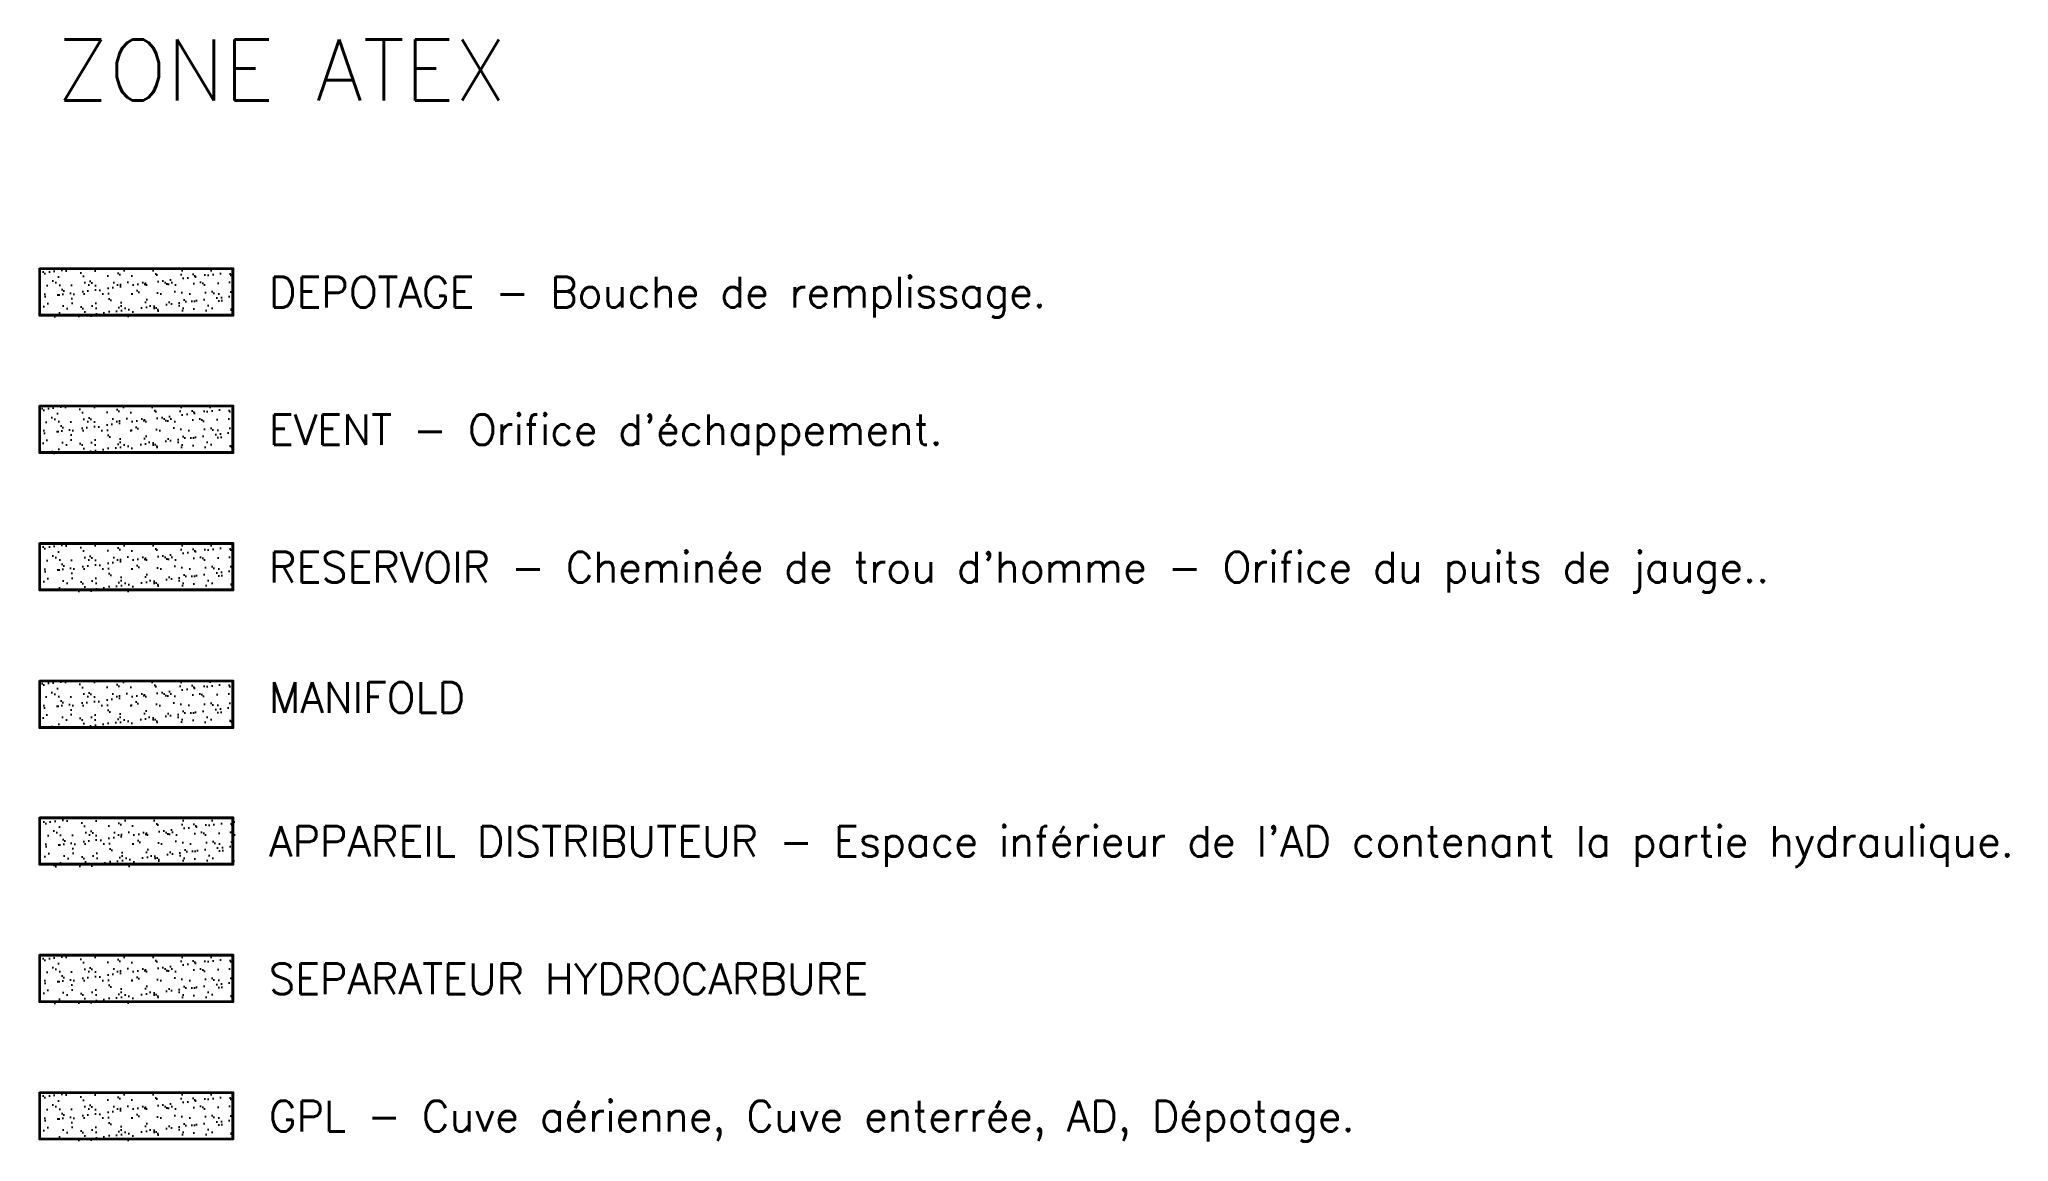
# Model space of a CAD drawing. Extents: x -58 to 166, y -6 to 61.
# Drawn here: x 34.5 to 47.4, y 12.47 to 19.69 of the extents above; entities that cross this region are included whole.
import ezdxf

# ---------------------------------------------------------------- set-up
doc = ezdxf.new("R2010")
doc.units = 0
doc.header["$MEASUREMENT"] = 0
doc.layers.add('ATEX-Travaux', color=7, linetype='CONTINUOUS')
doc.styles.add('ROMANS', font='romans')

msp = doc.modelspace()

# ---------------------------------------------------------------- texts
at = {"layer": 'ATEX-Travaux', "color": 255, "ltscale": 5, "style": 'ROMANS'}
msp.add_text('ZONE ATEX', height=0.4, dxfattribs=at).set_placement((34.611, 19.29))
at = {"layer": 'ATEX-Travaux', "ltscale": 10, "style": 'ROMANS'}
for s, p in [('DEPOTAGE - Bouche de remplissage.', (36.002, 17.934)), ("EVENT - Orifice d'échappement.", (36.002, 17.033)), ("RESERVOIR - Cheminée de trou d'homme - Orifice du puits de jauge..", (36.002, 16.132)), ('MANIFOLD', (36.002, 15.278)), ("APPAREIL DISTRIBUTEUR - Espace inférieur de l'AD contenant la partie hydraulique.", (36.002, 14.336)), ('SEPARATEUR HYDROCARBURE', (36.002, 13.435)), ('GPL - Cuve aérienne, Cuve enterrée, AD, Dépotage.', (36.002, 12.535))]:
    msp.add_text(s, height=0.2, dxfattribs=at).set_placement(p)

# ---------------------------------------------------------------- hatches: boundary and pattern name
at = {"layer": 'ATEX-Travaux'}
h = msp.add_hatch(dxfattribs=at)
h.set_pattern_fill('AR-SAND', color=8, scale=0.0024, style=0)
h.set_pattern_definition([(37.5, (-62.03694, -76.62454), (-0.003840075, 0.11745918), [0, -0.0926592, 0, -0.103632, 0, -0.09906]), (7.5, (-62.03694, -76.62454), (0.10788559, 0.17203802), [0, -0.0499872, 0, -0.0835152, 0, -0.032004]), (327.5, (-62.11192, -76.62454), (0.18983817, 0.000344924), [0, -0.03048, 0, -0.109728, 0, -0.143256]), (317.5, (-62.11192, -76.62454), (0.18325355, 0.05350304), [0, -0.01524, 0, -0.0719328, 0, -0.082296])])
h.paths.add_polyline_path([(34.503, 18.186), (35.773, 18.186), (35.773, 17.874), (34.503, 17.874)])
h = msp.add_hatch(dxfattribs=at)
h.set_pattern_fill('AR-SAND', color=30, scale=0.0024, style=0)
h.set_pattern_definition([(37.5, (-62.04294, -77.51927), (-0.003840075, 0.11745918), [0, -0.0926592, 0, -0.103632, 0, -0.09906]), (7.5, (-62.04294, -77.51927), (0.10788559, 0.17203802), [0, -0.0499872, 0, -0.0835152, 0, -0.032004]), (327.5, (-62.11792, -77.51927), (0.18983817, 0.000344924), [0, -0.03048, 0, -0.109728, 0, -0.143256]), (317.5, (-62.11792, -77.51927), (0.18325355, 0.05350304), [0, -0.01524, 0, -0.0719328, 0, -0.082296])])
h.paths.add_polyline_path([(34.497, 17.292), (35.767, 17.292), (35.767, 16.979), (34.497, 16.979)])
h = msp.add_hatch(dxfattribs=at)
h.set_pattern_fill('AR-SAND', color=170, scale=0.0024, style=0)
h.set_pattern_definition([(37.5, (-62.03694, -78.426), (-0.003840075, 0.11745918), [0, -0.0926592, 0, -0.103632, 0, -0.09906]), (7.5, (-62.03694, -78.426), (0.10788559, 0.17203802), [0, -0.0499872, 0, -0.0835152, 0, -0.032004]), (327.5, (-62.11192, -78.426), (0.18983817, 0.000344924), [0, -0.03048, 0, -0.109728, 0, -0.143256]), (317.5, (-62.11192, -78.426), (0.18325355, 0.05350304), [0, -0.01524, 0, -0.0719328, 0, -0.082296])])
h.paths.add_polyline_path([(34.503, 16.385), (35.773, 16.385), (35.773, 16.073), (34.503, 16.073)])
h = msp.add_hatch(dxfattribs=at)
h.set_pattern_fill('AR-SAND', color=10, scale=0.0024, style=0)
h.set_pattern_definition([(37.5, (-62.04294, -79.32072), (-0.003840075, 0.11745918), [0, -0.0926592, 0, -0.103632, 0, -0.09906]), (7.5, (-62.04294, -79.32072), (0.10788559, 0.17203802), [0, -0.0499872, 0, -0.0835152, 0, -0.032004]), (327.5, (-62.11792, -79.32072), (0.18983817, 0.000344924), [0, -0.03048, 0, -0.109728, 0, -0.143256]), (317.5, (-62.11792, -79.32072), (0.18325355, 0.05350304), [0, -0.01524, 0, -0.0719328, 0, -0.082296])])
h.paths.add_polyline_path([(34.497, 15.49), (35.767, 15.49), (35.767, 15.178), (34.497, 15.178)])
h = msp.add_hatch(dxfattribs=at)
h.set_pattern_fill('AR-SAND', color=210, scale=0.0024, style=0)
h.set_pattern_definition([(37.5, (-62.03094, -80.22845), (-0.003840075, 0.11745918), [0, -0.0926592, 0, -0.103632, 0, -0.09906]), (7.5, (-62.03094, -80.22845), (0.10788559, 0.17203802), [0, -0.0499872, 0, -0.0835152, 0, -0.032004]), (327.5, (-62.10592, -80.22845), (0.18983817, 0.000344924), [0, -0.03048, 0, -0.109728, 0, -0.143256]), (317.5, (-62.10592, -80.22845), (0.18325355, 0.05350304), [0, -0.01524, 0, -0.0719328, 0, -0.082296])])
h.paths.add_polyline_path([(34.509, 14.582), (35.779, 14.582), (35.779, 14.27), (34.509, 14.27)])
h = msp.add_hatch(dxfattribs=at)
h.set_pattern_fill('AR-SAND', color=80, scale=0.0024, style=0)
h.set_pattern_definition([(37.5, (-62.03694, -81.12318), (-0.003840075, 0.11745918), [0, -0.0926592, 0, -0.103632, 0, -0.09906]), (7.5, (-62.03694, -81.12318), (0.10788559, 0.17203802), [0, -0.0499872, 0, -0.0835152, 0, -0.032004]), (327.5, (-62.11192, -81.12318), (0.18983817, 0.000344924), [0, -0.03048, 0, -0.109728, 0, -0.143256]), (317.5, (-62.11192, -81.12318), (0.18325355, 0.05350304), [0, -0.01524, 0, -0.0719328, 0, -0.082296])])
h.paths.add_polyline_path([(34.503, 13.688), (35.773, 13.688), (35.773, 13.375), (34.503, 13.375)])
h = msp.add_hatch(dxfattribs=at)
h.set_pattern_fill('AR-SAND', color=130, scale=0.0024, style=0)
h.set_pattern_definition([(37.5, (-62.03694, -82.0239), (-0.003840075, 0.11745918), [0, -0.0926592, 0, -0.103632, 0, -0.09906]), (7.5, (-62.03694, -82.0239), (0.10788559, 0.17203802), [0, -0.0499872, 0, -0.0835152, 0, -0.032004]), (327.5, (-62.11192, -82.0239), (0.18983817, 0.000344924), [0, -0.03048, 0, -0.109728, 0, -0.143256]), (317.5, (-62.11192, -82.0239), (0.18325355, 0.05350304), [0, -0.01524, 0, -0.0719328, 0, -0.082296])])
h.paths.add_polyline_path([(34.503, 12.787), (35.773, 12.787), (35.773, 12.475), (34.503, 12.475)])

# ---------------------------------------------------------------- linework, layer by layer
at = {"layer": 'ATEX-Travaux', "color": 8}
for points in [[(34.497, 18.192), (35.767, 18.192), (35.767, 17.88), (34.497, 17.88)], [(34.503, 18.186), (35.761, 18.186), (35.761, 17.886), (34.503, 17.886)]]:
    msp.add_lwpolyline(points, close=True, dxfattribs=at)
at = {"layer": 'ATEX-Travaux', "color": 30}
for points in [[(34.497, 17.292), (35.767, 17.292), (35.767, 16.979), (34.497, 16.979)], [(34.503, 17.286), (35.761, 17.286), (35.761, 16.985), (34.503, 16.985)]]:
    msp.add_lwpolyline(points, close=True, dxfattribs=at)
at = {"layer": 'ATEX-Travaux', "color": 170}
for points in [[(34.497, 16.391), (35.767, 16.391), (35.767, 16.079), (34.497, 16.079)], [(34.503, 16.385), (35.761, 16.385), (35.761, 16.085), (34.503, 16.085)]]:
    msp.add_lwpolyline(points, close=True, dxfattribs=at)
at = {"layer": 'ATEX-Travaux', "color": 10}
for points in [[(34.497, 15.49), (35.767, 15.49), (35.767, 15.178), (34.497, 15.178)], [(34.503, 15.484), (35.761, 15.484), (35.761, 15.184), (34.503, 15.184)]]:
    msp.add_lwpolyline(points, close=True, dxfattribs=at)
at = {"layer": 'ATEX-Travaux', "color": 210}
for points in [[(34.497, 14.594), (35.767, 14.594), (35.767, 14.282), (34.497, 14.282)], [(34.503, 14.588), (35.761, 14.588), (35.761, 14.288), (34.503, 14.288)]]:
    msp.add_lwpolyline(points, close=True, dxfattribs=at)
at = {"layer": 'ATEX-Travaux', "color": 80}
for points in [[(34.497, 13.694), (35.767, 13.694), (35.767, 13.381), (34.497, 13.381)], [(34.503, 13.688), (35.761, 13.688), (35.761, 13.387), (34.503, 13.387)]]:
    msp.add_lwpolyline(points, close=True, dxfattribs=at)
at = {"layer": 'ATEX-Travaux', "color": 130}
for points in [[(34.497, 12.793), (35.767, 12.793), (35.767, 12.481), (34.497, 12.481)], [(34.503, 12.787), (35.761, 12.787), (35.761, 12.487), (34.503, 12.487)]]:
    msp.add_lwpolyline(points, close=True, dxfattribs=at)

msp.set_redraw_order([(e.dxf.handle, doc.entitydb.next_handle()) for e in msp.query("TEXT MTEXT ATTDEF DIMENSION ARC_DIMENSION")])  # texts and dimensions are drawn at this point

doc.saveas('drawing.dxf')
